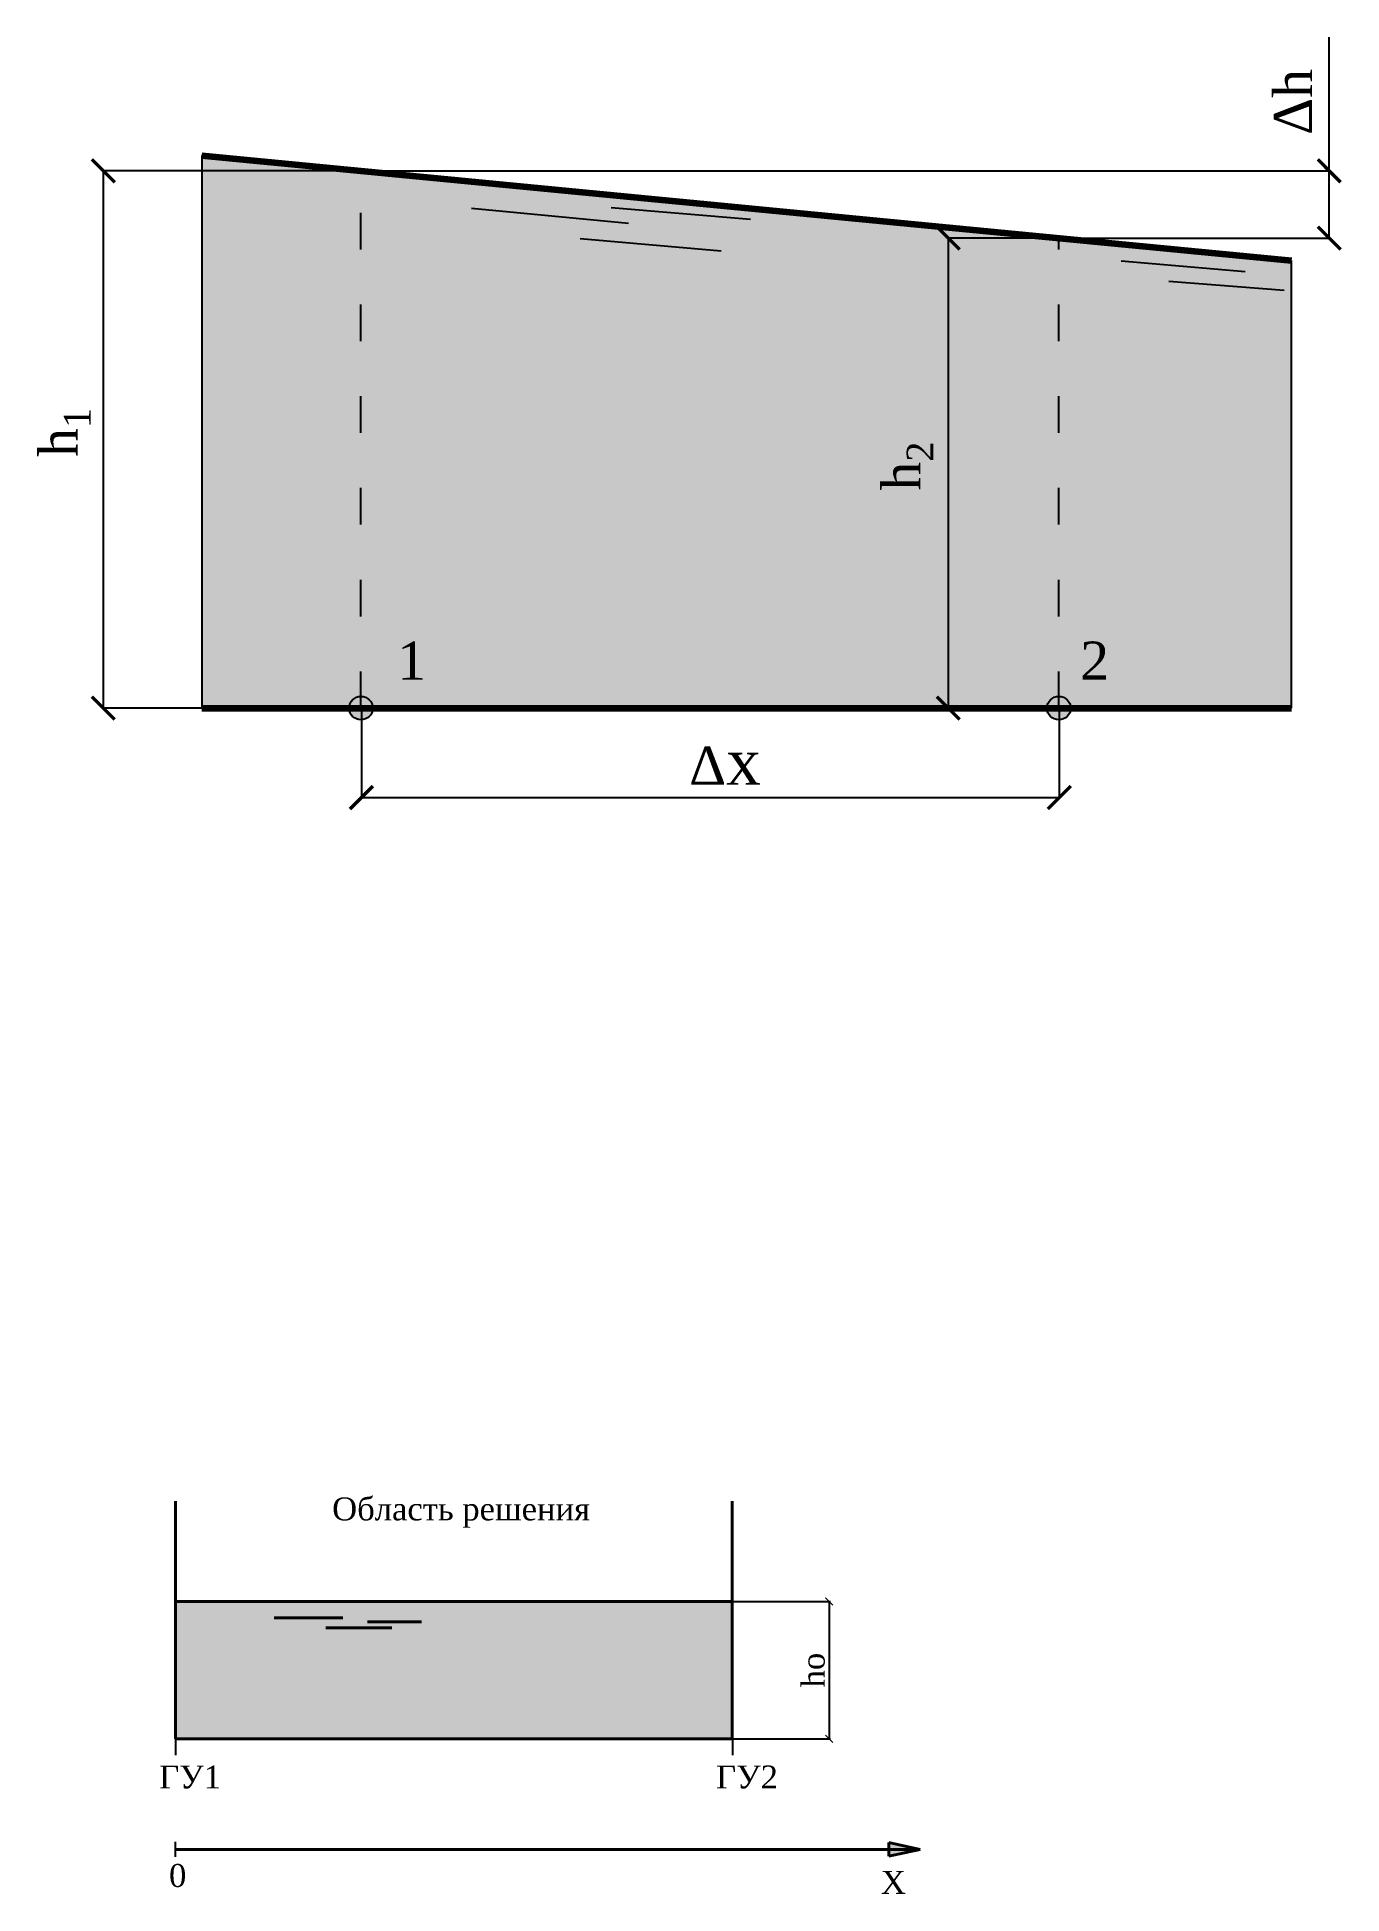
# Model space of a CAD drawing. Header units: inches. Extents: x -330 to 2628, y -14 to 790.
# Drawn here: x -330.1 to -159.3, y 50.9 to 293.8 of the extents above; entities that cross this region are included whole.
import ezdxf

# ---------------------------------------------------------------- set-up
doc = ezdxf.new("R2010")
doc.units = ezdxf.units.IN
doc.header["$MEASUREMENT"] = 0
doc.linetypes.add('ACAD_ISO03W100', pattern=[30, 12, -18])
doc.layers.add('invisible', color=50, linetype='Continuous', plot=False)
for name, color, linetype in [('надписи', 7, 'Continuous'), ('пунктир', 7, 'ACAD_ISO03W100'), ('штриховка', 161, 'Continuous')]:
    doc.layers.add(name, color=color, linetype=linetype)
doc.layers.add('основная', color=7, linetype='Continuous', lineweight=40)
doc.styles.get("Standard").update_dxf_attribs({"font": 'TIMES.TTF', "height": 3})
doc.dimstyles.get("Standard").update_dxf_attribs({"dimtxt": 2.5, "dimasz": 1, "dimexe": 0.18, "dimexo": 0.0625, "dimgap": 0.8, "dimtad": 1, "dimdec": 4, "dimzin": 0, "dimdsep": 46, "dimtxsty": 'Standard', "dimblk": 'ARCHTICK', "dimcen": 0.3, "dimadec": 0, "dimazin": 0, "dimtfac": 1, "dimtdec": 4, "dimtofl": 0, "dimtmove": 0, "dimatfit": 3, "dimldrblk": 'ARCHTICK', "dimfxl": 1, "dimtolj": 1, "dimtzin": 0, "dimarcsym": 0})

msp = doc.modelspace()

# ---------------------------------------------------------------- texts
at = {"layer": 'надписи', "char_height": 5, "width": 12.35306, "attachment_point": 1, "rotation": 90}
for s, insert in [('\\A1;Δh', (-168.185, 281.043)), ('\\A1;h{\\H0.7x;\\S^ 1;}', (-329.753, 238.926)), ('\\A1;h{\\H0.7x;\\S^ 2;}', (-219.444, 234.523))]:
    msp.add_mtext(s, dxfattribs=dict(at, insert=insert))
at = {"layer": 'надписи', "attachment_point": 1}
for s, insert, char_height, width in [('1', (-282.915, 214.776), 5, 8.8865), ('2', (-193.534, 214.779), 5, 9.38714), ('Δ{\\H1.2x;x}', (-244.723, 202.036), 5, 11.16516), ('Область решения', (-291.44, 102.808), 3, 53.35952), ('ГУ1', (-314.071, 67.735), 3, 5.623), ('ГУ2', (-241.188, 67.735), 3, 5.623)]:
    msp.add_mtext(s, dxfattribs=dict(at, insert=insert, char_height=char_height, width=width))
at = {"layer": 'пунктир', "insert": (-312.786, 54.849), "char_height": 3, "width": 3.103, "attachment_point": 1}
msp.add_mtext('\\A1;0', dxfattribs=at)
at = {"layer": 'пунктир', "insert": (-219.621, 53.946), "char_height": 3, "attachment_point": 1}
msp.add_mtext('\\A1;X', dxfattribs=at)

# ---------------------------------------------------------------- blocks, each defined once
blk = doc.blocks.new('_ArchTick')
at = {"color": 0, "linetype": 'ByBlock', "const_width": 0.15}
blk.add_lwpolyline([(-0.5, -0.5), (0.5, 0.5)], dxfattribs=at)
blk = doc.blocks.new('*D11')
at = {"layer": 'Defpoints', "color": 0}
for p in [(-287.67, 276.36), (-196.33, 267.56), (-160.94, 267.56)]:
    blk.add_point(p, dxfattribs=at)
at = {"layer": 'надписи', "color": 0, "lineweight": -2}
for p, q in [((-160.94, 276.36), (-160.94, 293.85)), ((-287.61, 276.36), (-160.76, 276.36)), ((-160.94, 267.56), (-160.94, 276.36)), ((-196.27, 267.56), (-160.76, 267.56))]:
    blk.add_line(p, q, dxfattribs=at)
at = {"layer": 'надписи', "color": 0, "lineweight": -2, "xscale": 3, "yscale": 3, "zscale": 3}
for p, rotation in [((-160.94, 276.36), 90), ((-160.94, 267.56), 270)]:
    blk.add_blockref('_ArchTick', p, dxfattribs=dict(at, rotation=rotation))
blk = doc.blocks.new('*D12')
at = {"layer": 'Defpoints', "color": 0}
for p in [(-196.27, 267.56), (-210.8, 206.07), (-196.27, 206.07)]:
    blk.add_point(p, dxfattribs=at)
at = {"layer": 'надписи', "color": 0, "lineweight": -2}
for p, q in [((-196.33, 267.56), (-210.98, 267.56)), ((-210.8, 267.56), (-210.8, 206.07)), ((-196.33, 206.07), (-210.98, 206.07))]:
    blk.add_line(p, q, dxfattribs=at)
at = {"layer": 'надписи', "color": 0, "lineweight": -2, "xscale": 3, "yscale": 3, "zscale": 3}
for p, rotation in [((-210.8, 267.56), 90), ((-210.8, 206.07), 270)]:
    blk.add_blockref('_ArchTick', p, dxfattribs=dict(at, rotation=rotation))
blk = doc.blocks.new('*D13')
at = {"layer": 'Defpoints', "color": 0}
for p in [(-287.61, 276.36), (-321.39, 206.07), (-299.88, 206.07)]:
    blk.add_point(p, dxfattribs=at)
at = {"layer": 'надписи', "color": 0, "lineweight": -2}
for p, q in [((-287.67, 276.36), (-321.57, 276.36)), ((-321.39, 276.36), (-321.39, 206.07)), ((-299.94, 206.07), (-321.57, 206.07))]:
    blk.add_line(p, q, dxfattribs=at)
at = {"layer": 'надписи', "color": 0, "lineweight": -2, "xscale": 3, "yscale": 3, "zscale": 3}
for p, rotation in [((-321.39, 276.36), 90), ((-321.39, 206.07), 270)]:
    blk.add_blockref('_ArchTick', p, dxfattribs=dict(at, rotation=rotation))
blk = doc.blocks.new('*D14')
at = {"layer": 'Defpoints', "color": 0}
for p in [(-287.61, 206.07), (-196.27, 206.07), (-196.27, 194.37)]:
    blk.add_point(p, dxfattribs=at)
at = {"layer": 'надписи', "color": 0, "lineweight": -2}
for p, q in [((-287.61, 206.01), (-287.61, 194.19)), ((-196.27, 206.01), (-196.27, 194.19)), ((-287.61, 194.37), (-196.27, 194.37))]:
    blk.add_line(p, q, dxfattribs=at)
at = {"layer": 'надписи', "color": 0, "lineweight": -2, "xscale": 3, "yscale": 3, "zscale": 3, "rotation": 180}
blk.add_blockref('_ArchTick', (-287.61, 194.37), dxfattribs=at)
at = {"layer": 'надписи', "color": 0, "lineweight": -2, "xscale": 3, "yscale": 3, "zscale": 3}
blk.add_blockref('_ArchTick', (-196.27, 194.37), dxfattribs=at)
blk = doc.blocks.new('*D25')
at = {"layer": 'Defpoints', "color": 0}
for p in [(-239.1, 89.21), (-239.1, 71.23), (-226.39, 71.23)]:
    blk.add_point(p, dxfattribs=at)
at = {"layer": 'надписи', "color": 0, "lineweight": -2}
for p, q in [((-239.04, 89.21), (-226.21, 89.21)), ((-226.39, 89.21), (-226.39, 71.23)), ((-239.04, 71.23), (-226.21, 71.23))]:
    blk.add_line(p, q, dxfattribs=at)
for p, rotation in [((-226.39, 89.21), 90), ((-226.39, 71.23), 270)]:
    blk.add_blockref('_ArchTick', p, dxfattribs=dict(at, rotation=rotation))
at = {"layer": 'надписи', "color": 0, "insert": (-228.46, 80.22), "char_height": 3, "attachment_point": 5, "rotation": 90}
blk.add_mtext('\\A1;ho', dxfattribs=at)

# ---------------------------------------------------------------- dimensions: what is measured, and where the dimension line sits
at = {"layer": 'надписи'}
for base, p1, p2, picture, middle in [((-160.945, 267.558), (-287.672, 276.364), (-196.329, 267.558), '*D11', (-160.945, 293.348)), ((-321.385, 206.068), (-287.609, 276.364), (-299.877, 206.068), '*D13', (-321.385, 241.216))]:
    dim = msp.add_linear_dim(base=base, p1=p1, p2=p2, angle=90, text=' ', dimstyle='Standard', override={"dimtxt": 1.8, "dimasz": 3, "dimgap": 0.5, "dimdec": 2, "dimcen": 0.5, "dimtdec": 2}, dxfattribs=at)
    dim.commit()
    dim.dimension.update_dxf_attribs({"geometry": picture, "text_midpoint": middle, "dimtype": 160})
for base, p1, p2, text, override, picture, middle in [((-210.795, 206.068), (-196.266, 267.558), (-196.266, 206.068), ' ', {"dimtxt": 1.8, "dimasz": 3, "dimgap": 0.5, "dimdec": 2, "dimcen": 0.5, "dimtdec": 2}, '*D12', (-210.795, 236.813)), ((-226.393, 71.228), (-239.104, 89.209), (-239.104, 71.228), 'ho', {"dimtxt": 1.8, "dimgap": 0.5, "dimdec": 2, "dimcen": 0.5, "dimtdec": 2}, '*D25', (-228.461, 80.219))]:
    dim = msp.add_linear_dim(base=base, p1=p1, p2=p2, angle=90, text=text, dimstyle='Standard', override=override, dxfattribs=at)
    dim.commit()
    dim.dimension.update_dxf_attribs({"geometry": picture, "text_midpoint": middle})
dim = msp.add_linear_dim(base=(-196.266, 194.367), p1=(-287.609, 206.068), p2=(-196.266, 206.068), text=' ', dimstyle='Standard', override={"dimtxt": 1.8, "dimasz": 3, "dimgap": 0.5, "dimdec": 2, "dimcen": 0.5, "dimtdec": 2}, dxfattribs=at)
dim.commit()
dim.dimension.update_dxf_attribs({"geometry": '*D14', "text_midpoint": (-241.938, 194.367)})

# ---------------------------------------------------------------- hatches: boundary and pattern name
at = {"layer": 'надписи'}
h = msp.add_hatch(color=256, dxfattribs=at)
h.paths.add_polyline_path([(-289.213, 206.068), (-286.131, 206.068, 1)])
h.paths.add_polyline_path([(-289.213, 206.068, 1), (-286.131, 206.068)])
h = msp.add_hatch(color=256, dxfattribs=at)
h.paths.add_polyline_path([(-197.87, 206.068), (-194.788, 206.068, 1)])
h.paths.add_polyline_path([(-197.87, 206.068, 1), (-194.788, 206.068)])
h = msp.add_hatch(color=256, dxfattribs=at)
h.paths.add_polyline_path([(-197.87, 206.068), (-194.788, 206.068, 1)])
h.paths.add_polyline_path([(-197.87, 206.068, 1), (-194.788, 206.068)])
at = {"layer": 'основная'}
h = msp.add_hatch(color=256, dxfattribs=at)
h.paths.add_polyline_path([(-214.471, 56.771), (-218.596, 57.652), (-218.596, 56.771)])
h.paths.add_polyline_path([(-214.471, 56.771), (-218.596, 56.771), (-218.596, 55.889)])
at = {"layer": 'штриховка'}
h = msp.add_hatch(color=256, dxfattribs=at)
h.paths.add_polyline_path([(-287.672, 276.364), (-287.672, 206.068), (-196.329, 206.068), (-196.329, 267.558)])
h.paths.add_polyline_path([(-287.672, 276.364), (-308.487, 278.371), (-308.487, 206.068), (-287.672, 206.068)])
h.paths.add_polyline_path([(-196.329, 206.068), (-165.891, 206.068), (-165.891, 264.623), (-196.329, 267.558)])
msp.add_hatch(color=256, dxfattribs=at).paths.add_polyline_path([(-239.104, 89.209), (-311.924, 89.209), (-311.924, 71.228), (-239.104, 71.228)])

# ---------------------------------------------------------------- linework, layer by layer
at = {"layer": 'invisible'}
for p, q in [((-308.487, 278.371), (-308.487, 206.068)), ((-165.891, 206.068), (-165.891, 264.623))]:
    msp.add_line(p, q, dxfattribs=at)
at = {"layer": 'надписи'}
for p, q in [((-273.204, 271.485), (-252.641, 269.493)), ((-254.906, 271.575), (-236.698, 270.036)), ((-258.982, 267.501), (-240.503, 265.871)), ((-188.185, 264.589), (-171.965, 263.184)), ((-181.927, 261.908), (-166.857, 260.734)), ((-311.924, 71.228), (-311.924, 69.073)), ((-239.042, 71.228), (-239.042, 69.073)), ((-311.924, 55.771), (-311.924, 57.771))]:
    msp.add_line(p, q, dxfattribs=at)
for centre in [(-287.672, 206.068), (-196.329, 206.068), (-196.329, 206.068)]:
    msp.add_circle(centre, 1.541, dxfattribs=at)
at = {"layer": 'основная', "lineweight": 100}
for p, q in [((-308.487, 278.371), (-165.891, 264.623)), ((-308.487, 206.068), (-165.891, 206.068))]:
    msp.add_line(p, q, dxfattribs=at)
at = {"layer": 'основная'}
for p, q in [((-311.924, 71.228), (-311.924, 102.34)), ((-239.104, 71.228), (-239.104, 102.34)), ((-311.924, 89.209), (-239.104, 89.209)), ((-299.043, 87.062), (-290.031, 87.062)), ((-292.284, 85.749), (-283.648, 85.749)), ((-286.808, 86.519), (-279.751, 86.519)), ((-311.924, 71.228), (-239.104, 71.228)), ((-311.924, 56.771), (-214.471, 56.771)), ((-214.471, 56.771), (-218.596, 57.652)), ((-218.596, 57.652), (-218.596, 56.771)), ((-214.471, 56.771), (-218.596, 55.889)), ((-218.596, 55.889), (-218.596, 56.771))]:
    msp.add_line(p, q, dxfattribs=at)
at = {"layer": 'пунктир', "ltscale": 0.4}
for p, q in [((-287.672, 206.068), (-287.672, 276.364)), ((-196.329, 206.068), (-196.329, 267.558))]:
    msp.add_line(p, q, dxfattribs=at)

msp.set_redraw_order([(e.dxf.handle, doc.entitydb.next_handle()) for e in msp.query("TEXT MTEXT ATTDEF DIMENSION ARC_DIMENSION")])  # texts and dimensions are drawn at this point

doc.saveas('drawing.dxf')
